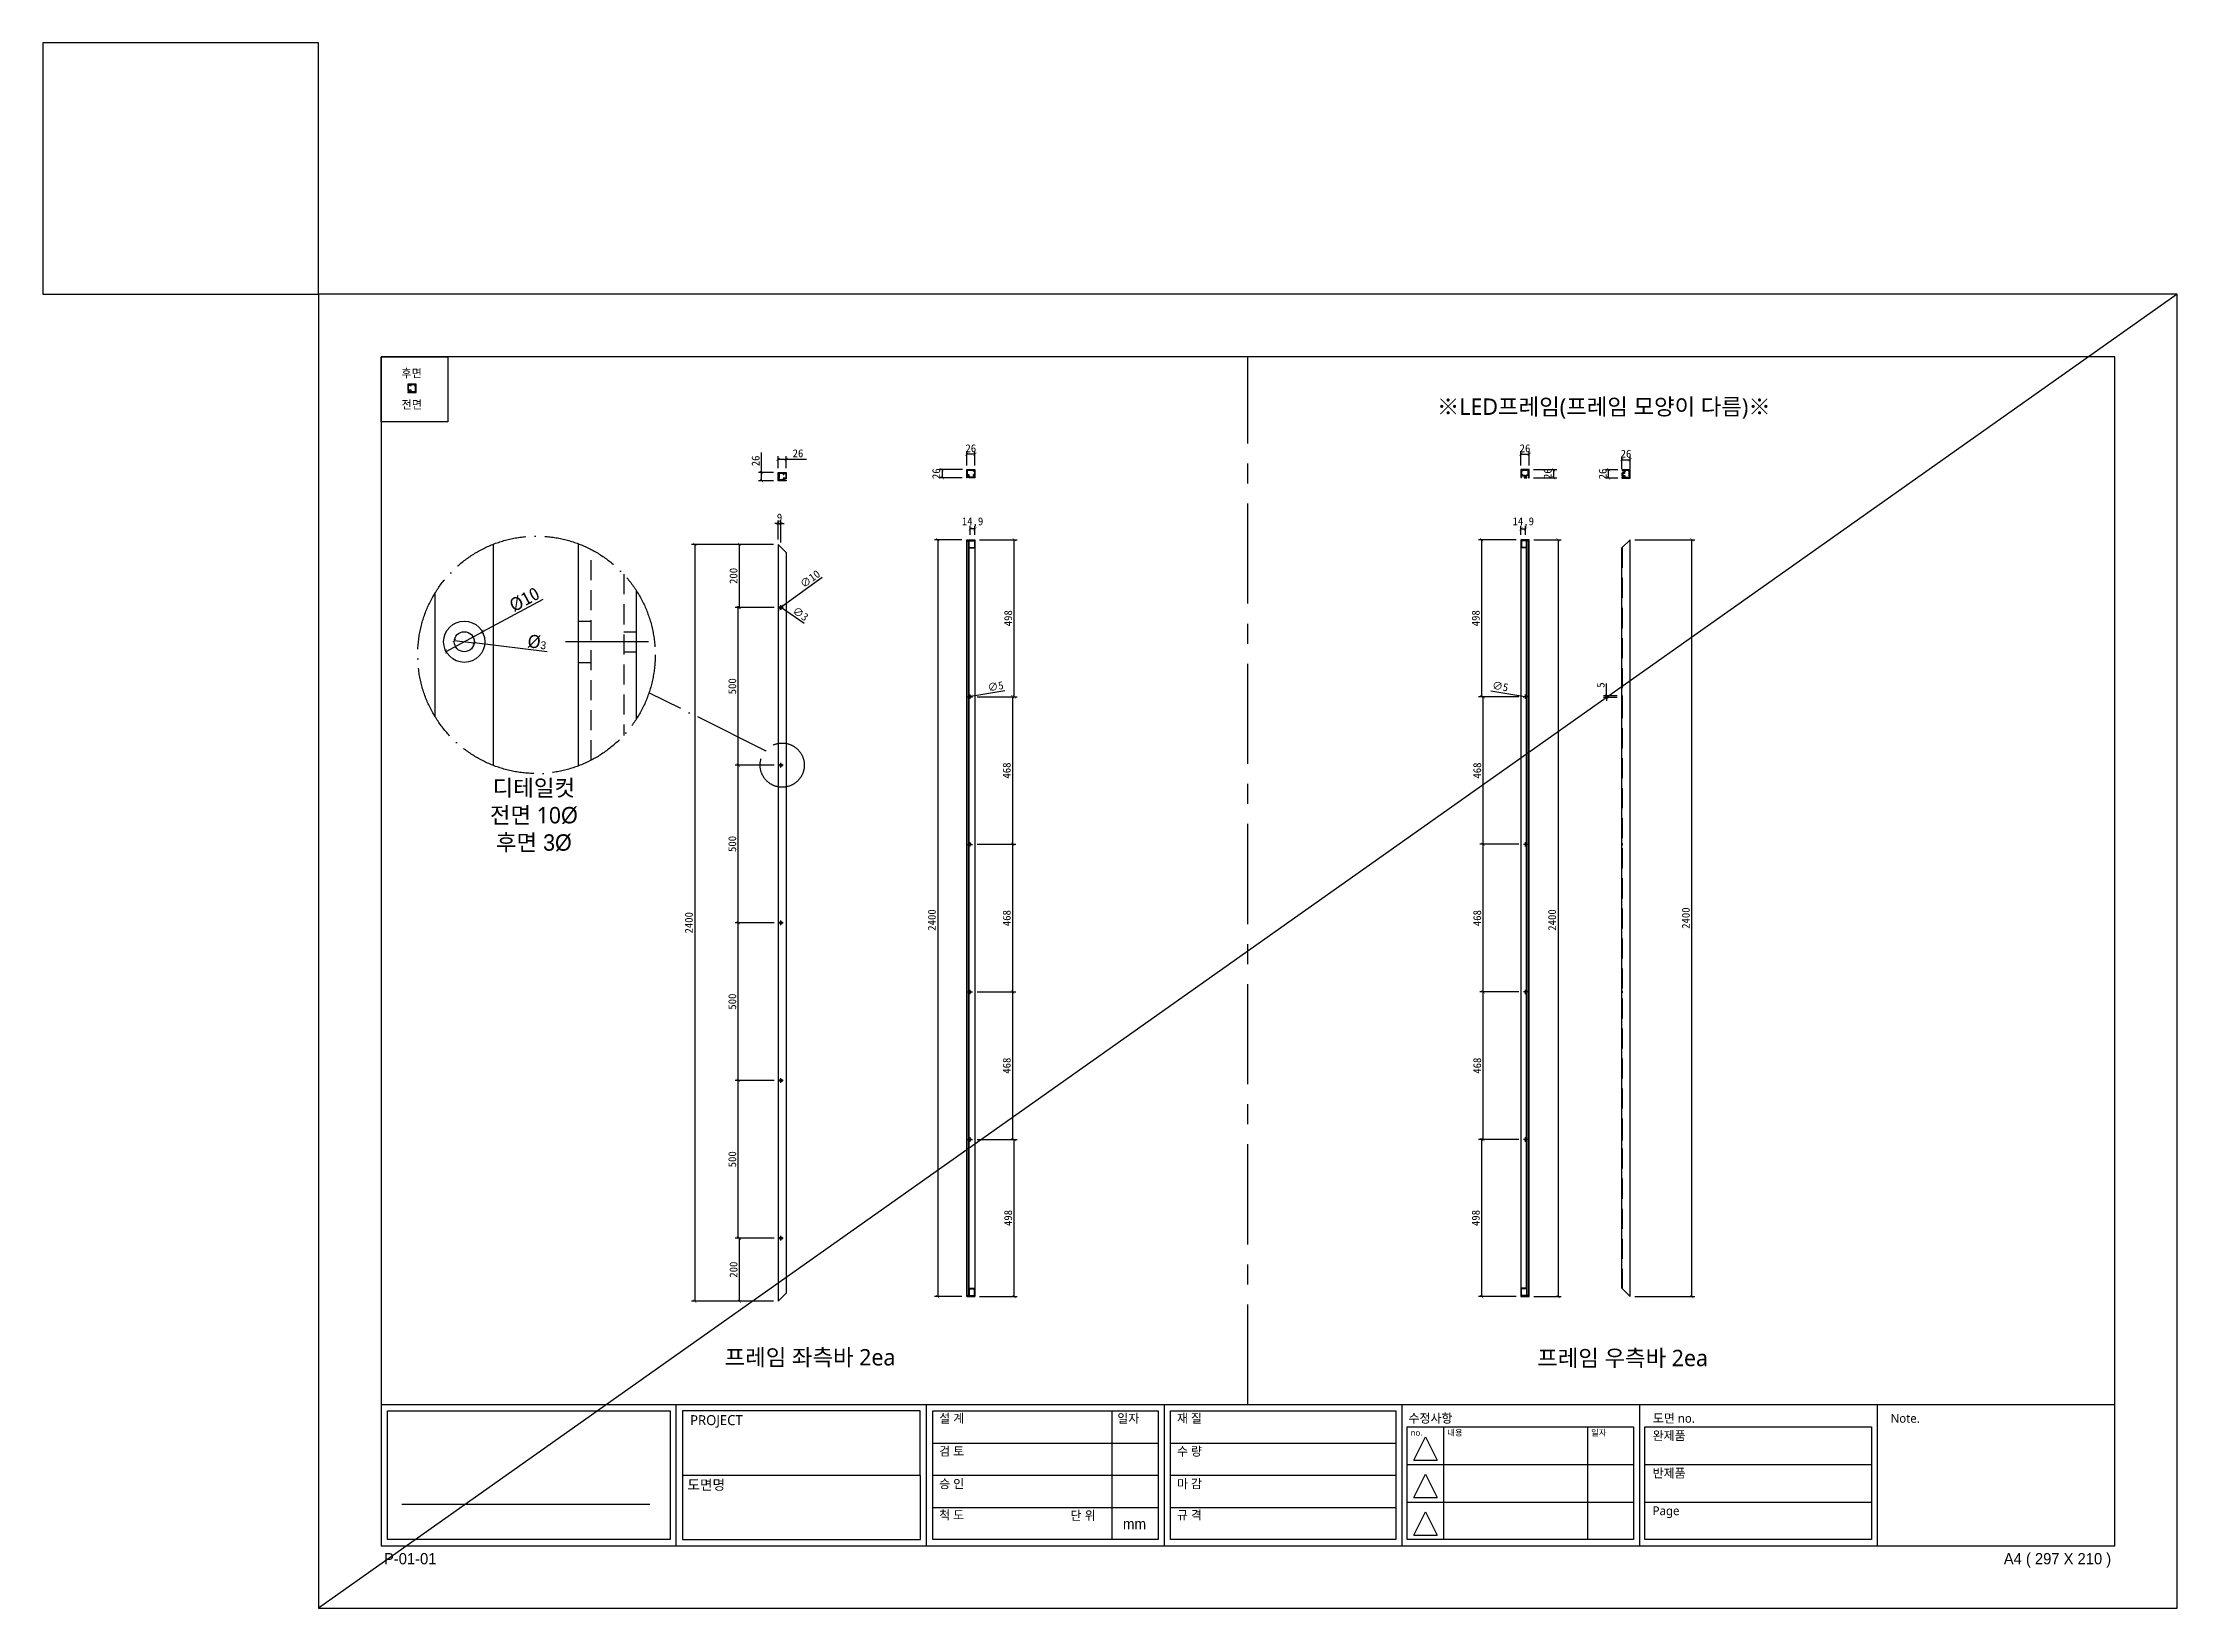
# Model space of a CAD drawing. Header units: millimetres. Extents: x -44117 to 256353, y -2095463 to 65325.
# Drawn here: x 59285 to 66054, y -4777 to 188 of the extents above; entities that cross this region are included whole.
import ezdxf

# ---------------------------------------------------------------- set-up
doc = ezdxf.new("R2010")
doc.units = ezdxf.units.MM
doc.header["$LTSCALE"] = 10
for name, pattern in [('ACAD_ISO04W100', [30, 24, -3, 0, -3]), ('CENTER', [50.8, 31.75, -6.35, 6.35, -6.35]), ('HIDDEN', [9.525, 6.35, -3.175])]:
    doc.linetypes.add(name, pattern=pattern)
for name, color, linetype in [('cen', 1, 'CENTER'), ('도면층1', 7, 'HIDDEN'), ('도면층2', 3, 'CENTER')]:
    doc.layers.add(name, color=color, linetype=linetype)
doc.styles.add('고딕', font='')
doc.styles.get('고딕').set_extended_font_data('HYgtrE')
doc.dimstyles.new('ISO-25', dxfattribs={"dimtxt": 2.5, "dimasz": 2.5, "dimexe": 1, "dimexo": 1, "dimtad": 1, "dimtxsty": 'Standard', "dimblk": 'ARCHTICK', "dimcen": 2.5, "dimadec": 0, "dimazin": 0, "dimtfac": 1, "dimtmove": 0, "dimatfit": 3, "dimfxl": 0, "dimarcsym": 0})

msp = doc.modelspace()

# ---------------------------------------------------------------- texts
at = {"color": 142, "attachment_point": 5, "style": '고딕'}
for s, insert, char_height, width in [('{\\fMalgun Gothic|b0|i0|c129|p50;후면}', (60454.75715, -861.80352), 26.0022875, 753.2689732), ('{\\fMalgun Gothic|b0|i0|c129|p50;전면}', (60455.46084, -960.96527), 26.0022875, 753.2689732), ('{\\fMalgun Gothic|b0|i0|c129|p50;\\C3;※LED프레임(프레임 모양이 다름)※}', (64235.09816, -972.19052), 52.004575, 1506.5379465), ('{\\fMalgun Gothic|b0|i0|c129|p50;디테일컷\\P전면 10\\fGulim|b0|i0|c129|p50;\\C144;\\c10845184;Ø\\P후면 3Ø}', (60842.30206, -2264.66255), 52.004575, 1506.5379465), ('{\\fMalgun Gothic|b0|i0|c129|p50;프레임 좌측바 2ea}', (61718.01962, -3983.69818), 52.004575, 1506.5379465), ('{\\fMalgun Gothic|b0|i0|c129|p50;프레임 우측바 2ea}', (64294.47564, -3985.93833), 52.004575, 1506.5379465)]:
    msp.add_mtext(s, dxfattribs=dict(at, insert=insert, char_height=char_height, width=width))

# ---------------------------------------------------------------- blocks, each defined once
blk = doc.blocks.new('_ArchTick')
at = {"color": 0, "linetype": 'ByBlock', "const_width": 0.15}
blk.add_lwpolyline([(-0.5, -0.5), (0.5, 0.5)], dxfattribs=at)
blk = doc.blocks.new('*D7527')
at = {"color": 0, "lineweight": -2}
for p, q in [((61601.9, -1403.1), (61342.7, -1403.1)), ((61352.7, -1403.1), (61352.7, -3803.1)), ((61601.9, -3803.1), (61342.7, -3803.1))]:
    blk.add_line(p, q, dxfattribs=at)
at = {"layer": 'Defpoints', "color": 0}
for p in [(61616.9, -1403.1), (61352.7, -3803.1), (61616.9, -3803.1)]:
    blk.add_point(p, dxfattribs=at)
at = {"color": 0, "lineweight": -2, "xscale": 10, "yscale": 10, "zscale": 10}
for p, rotation in [((61352.7, -1403.1), 90), ((61352.7, -3803.1), 270)]:
    blk.add_blockref('_ArchTick', p, dxfattribs=dict(at, rotation=rotation))
at = {"color": 0, "insert": (61334, -2603.1), "char_height": 25, "attachment_point": 5, "rotation": 90}
blk.add_mtext('2400', dxfattribs=at)
blk = doc.blocks.new('*D7528')
at = {"color": 0, "lineweight": -2}
for p, q in [((61603.9, -3603.1), (61484.3, -3603.1)), ((61494.3, -3803.1), (61494.3, -3603.1)), ((61601.9, -3803.1), (61484.3, -3803.1))]:
    blk.add_line(p, q, dxfattribs=at)
at = {"layer": 'Defpoints', "color": 0}
for p in [(61494.3, -3603.1), (61618.9, -3603.1), (61616.9, -3803.1)]:
    blk.add_point(p, dxfattribs=at)
at = {"color": 0, "lineweight": -2, "xscale": 10, "yscale": 10, "zscale": 10}
for p, rotation in [((61494.3, -3603.1), 90), ((61494.3, -3803.1), 270)]:
    blk.add_blockref('_ArchTick', p, dxfattribs=dict(at, rotation=rotation))
at = {"color": 0, "insert": (61475.6, -3703.1), "char_height": 25, "attachment_point": 5, "rotation": 90}
blk.add_mtext('200', dxfattribs=at)
blk = doc.blocks.new('*D7529')
at = {"color": 0, "lineweight": -2}
for p, q in [((61603.9, -3103.1), (61480.3, -3103.1)), ((61490.3, -3603.1), (61490.3, -3103.1)), ((61603.9, -3603.1), (61480.3, -3603.1))]:
    blk.add_line(p, q, dxfattribs=at)
at = {"layer": 'Defpoints', "color": 0}
for p in [(61490.3, -3103.1), (61618.9, -3103.1), (61618.9, -3603.1)]:
    blk.add_point(p, dxfattribs=at)
at = {"color": 0, "lineweight": -2, "xscale": 10, "yscale": 10, "zscale": 10}
for p, rotation in [((61490.3, -3103.1), 90), ((61490.3, -3603.1), 270)]:
    blk.add_blockref('_ArchTick', p, dxfattribs=dict(at, rotation=rotation))
at = {"color": 0, "insert": (61471.6, -3353.1), "char_height": 25, "attachment_point": 5, "rotation": 90}
blk.add_mtext('500', dxfattribs=at)
blk = doc.blocks.new('*D7530')
at = {"color": 0, "lineweight": -2}
for p, q in [((61603.9, -2603.1), (61480.3, -2603.1)), ((61490.3, -3103.1), (61490.3, -2603.1)), ((61603.9, -3103.1), (61480.3, -3103.1))]:
    blk.add_line(p, q, dxfattribs=at)
at = {"layer": 'Defpoints', "color": 0}
for p in [(61490.3, -2603.1), (61618.9, -2603.1), (61618.9, -3103.1)]:
    blk.add_point(p, dxfattribs=at)
at = {"color": 0, "lineweight": -2, "xscale": 10, "yscale": 10, "zscale": 10}
for p, rotation in [((61490.3, -2603.1), 90), ((61490.3, -3103.1), 270)]:
    blk.add_blockref('_ArchTick', p, dxfattribs=dict(at, rotation=rotation))
at = {"color": 0, "insert": (61471.6, -2853.1), "char_height": 25, "attachment_point": 5, "rotation": 90}
blk.add_mtext('500', dxfattribs=at)
blk = doc.blocks.new('*D7531')
at = {"color": 0, "lineweight": -2}
for p, q in [((61603.9, -2103.1), (61480.3, -2103.1)), ((61490.3, -2603.1), (61490.3, -2103.1)), ((61603.9, -2603.1), (61480.3, -2603.1))]:
    blk.add_line(p, q, dxfattribs=at)
at = {"layer": 'Defpoints', "color": 0}
for p in [(61490.3, -2103.1), (61618.9, -2103.1), (61618.9, -2603.1)]:
    blk.add_point(p, dxfattribs=at)
at = {"color": 0, "lineweight": -2, "xscale": 10, "yscale": 10, "zscale": 10}
for p, rotation in [((61490.3, -2103.1), 90), ((61490.3, -2603.1), 270)]:
    blk.add_blockref('_ArchTick', p, dxfattribs=dict(at, rotation=rotation))
at = {"color": 0, "insert": (61471.6, -2353.1), "char_height": 25, "attachment_point": 5, "rotation": 90}
blk.add_mtext('500', dxfattribs=at)
blk = doc.blocks.new('*D7532')
at = {"color": 0, "lineweight": -2}
for p, q in [((61603.9, -1603.1), (61480.3, -1603.1)), ((61490.3, -2103.1), (61490.3, -1603.1)), ((61603.9, -2103.1), (61480.3, -2103.1))]:
    blk.add_line(p, q, dxfattribs=at)
at = {"layer": 'Defpoints', "color": 0}
for p in [(61490.3, -1603.1), (61618.9, -1603.1), (61618.9, -2103.1)]:
    blk.add_point(p, dxfattribs=at)
at = {"color": 0, "lineweight": -2, "xscale": 10, "yscale": 10, "zscale": 10}
for p, rotation in [((61490.3, -1603.1), 90), ((61490.3, -2103.1), 270)]:
    blk.add_blockref('_ArchTick', p, dxfattribs=dict(at, rotation=rotation))
at = {"color": 0, "insert": (61471.6, -1853.1), "char_height": 25, "attachment_point": 5, "rotation": 90}
blk.add_mtext('500', dxfattribs=at)
blk = doc.blocks.new('*D7533')
at = {"color": 0, "lineweight": -2}
for p, q in [((61601.9, -1403.1), (61484.3, -1403.1)), ((61494.3, -1603.1), (61494.3, -1403.1)), ((61603.9, -1603.1), (61484.3, -1603.1))]:
    blk.add_line(p, q, dxfattribs=at)
at = {"layer": 'Defpoints', "color": 0}
for p in [(61494.3, -1403.1), (61616.9, -1403.1), (61618.9, -1603.1)]:
    blk.add_point(p, dxfattribs=at)
at = {"color": 0, "lineweight": -2, "xscale": 10, "yscale": 10, "zscale": 10}
for p, rotation in [((61494.3, -1403.1), 90), ((61494.3, -1603.1), 270)]:
    blk.add_blockref('_ArchTick', p, dxfattribs=dict(at, rotation=rotation))
at = {"color": 0, "insert": (61475.6, -1503.1), "char_height": 25, "attachment_point": 5, "rotation": 90}
blk.add_mtext('200', dxfattribs=at)
blk = doc.blocks.new('A$C2EC13F1B')
at = {"color": 7}
for p, q in [((-3.67, -0.83), (-1.17, 4.17)), ((-1.17, 4.17), (1.33, -0.83))]:
    blk.add_line(p, q, dxfattribs=at)
blk.add_lwpolyline([(-3.67, -0.83), (1.33, -0.83)], dxfattribs=at)
blk = doc.blocks.new('a4 1scale')
at = {"color": 8}
for p, q in [((-15144.83, -4477.05), (-14867.83, -4477.05)), ((-15097.66, -4499.61), (-15097.66, -4477.05)), ((-15057.67, -4499.62), (-15057.67, -4477.06)), ((-15028.06, -4478.06), (-15028.06, -4498.62)), ((-15019.68, -4499.62), (-15019.68, -4477.06)), ((-14981.69, -4499.62), (-14981.69, -4477.06)), ((-14943.7, -4499.62), (-14943.7, -4477.06)), ((-14905.71, -4499.62), (-14905.71, -4477.06)), ((-14980.9, -4480.63), (-14944.7, -4480.63)), ((-14975.07, -4480.63), (-14975.07, -4498.62)), ((-14952.08, -4480.63), (-14952.08, -4498.62)), ((-14942.91, -4480.63), (-14906.71, -4480.63)), ((-15056.67, -4483.2), (-15020.68, -4483.2)), ((-15018.68, -4483.2), (-14982.69, -4483.2)), ((-15096.66, -4488.33), (-15058.67, -4488.34)), ((-15056.67, -4488.34), (-15020.68, -4488.34)), ((-15018.68, -4488.34), (-14982.69, -4488.34)), ((-14980.9, -4486.63), (-14944.7, -4486.63)), ((-14942.91, -4486.63), (-14906.71, -4486.63)), ((-15141.53, -4492.95), (-15101.88, -4492.95)), ((-15056.67, -4493.48), (-15020.68, -4493.48)), ((-15018.68, -4493.48), (-14982.69, -4493.48)), ((-14980.9, -4492.63), (-14944.7, -4492.63)), ((-14942.91, -4492.63), (-14906.71, -4492.63))]:
    blk.add_line(p, q, dxfattribs=at)
for points in [[(-15154.83, -4509.61), (-14857.83, -4509.61), (-14857.83, -4299.61), (-15154.83, -4299.61)], [(-15144.83, -4499.61), (-14867.83, -4499.61), (-14867.83, -4309.61), (-15144.83, -4309.61)]]:
    blk.add_lwpolyline(points, close=True)
for points in [[(-15143.82, -4478.05), (-15098.66, -4478.05), (-15098.66, -4498.61), (-15143.83, -4498.61)], [(-15058.67, -4478.06), (-15096.66, -4478.05), (-15096.66, -4498.61), (-15058.66, -4498.62)], [(-15056.67, -4478.06), (-15020.68, -4478.06), (-15020.68, -4498.62), (-15056.67, -4498.62)], [(-15018.68, -4478.06), (-14982.69, -4478.06), (-14982.69, -4498.62), (-15018.68, -4498.62)]]:
    blk.add_lwpolyline(points, close=True, dxfattribs=at)
for points in [[(-14944.7, -4480.63), (-14944.7, -4498.62), (-14980.9, -4498.62), (-14980.9, -4480.63)], [(-14906.71, -4480.63), (-14906.71, -4498.62), (-14942.91, -4498.62), (-14942.91, -4480.63)]]:
    blk.add_lwpolyline(points, dxfattribs=at)
at = {"color": 8, "xscale": 0.7469071166727064, "yscale": 0.7469071166727064, "zscale": 0.7469071166727064}
for p in [(-14977.06, -4485.3), (-14977.06, -4491.3), (-14977.06, -4497.29)]:
    blk.add_blockref('A$C2EC13F1B', p, dxfattribs=at)
at = {"color": 8, "style": '고딕'}
for s, insert, char_height, width, attachment_point in [('{\\fMalgun Gothic|b0|i0|c129|p50;PROJECT}', (-15095.45, -4478.74), 1.6004, 37.4801, 1), ('{\\fMalgun Gothic|b0|i0|c129|p50;설 계}', (-15055.65, -4478.55), 1.4003, 21.6513, 1), ('{\\fGulim|b0|i0|c129|p50;일자}', (-15027.2, -4478.57), 1.4, 24.7824, 1), ('{\\fMalgun Gothic|b0|i0|c129|p50;재 질}', (-15017.66, -4478.55), 1.4003, 21.6513, 1), ('{\\fMalgun Gothic|b0|i0|c129|p50;수정사항}', (-14980.67, -4478.55), 1.4003, 21.6513, 1), ('{\\fMalgun Gothic|b0|i0|c129|p50;no.}', (-14980.32, -4481.07), 0.96, 25.9815, 1), ('{\\fMalgun Gothic|b0|i0|c129|p50;내용}', (-14974.49, -4481.07), 0.96, 25.9815, 1), ('{\\fMalgun Gothic|b0|i0|c129|p50;일자}', (-14951.5, -4481.07), 0.96, 25.9815, 1), ('{\\fGulim|b0|i0|c129|p50;완\\fMalgun Gothic|b0|i0|c129|p50;제품}', (-14941.66, -4481.32), 1.4003, 21.6513, 1), ('{\\fMalgun Gothic|b0|i0|c129|p50;도면 no.}', (-14941.63, -4478.55), 1.4003, 21.6513, 1), ('{\\fMalgun Gothic|b0|i0|c129|p50;Note.}', (-14903.64, -4478.55), 1.4003, 21.6513, 1), ('{\\fMalgun Gothic|b0|i0|c129|p50;검 토}', (-15055.65, -4483.82), 1.4003, 21.6513, 1), ('{\\fMalgun Gothic|b0|i0|c129|p50;수 량}', (-15017.66, -4483.82), 1.4003, 21.6513, 1), ('{\\fMalgun Gothic|b0|i0|c129|p50;반제품}', (-14941.66, -4487.32), 1.4003, 21.6513, 1), ('{\\fMalgun Gothic|b0|i0|c129|p50;도면명}', (-15095.89, -4489.07), 1.6004, 37.4801, 1), ('{\\fMalgun Gothic|b0|i0|c129|p50;승 인}', (-15055.65, -4489.02), 1.4003, 21.6513, 1), ('{\\fMalgun Gothic|b0|i0|c129|p50;마 감}', (-15017.66, -4489.02), 1.4003, 21.6513, 1), ('{\\fMalgun Gothic|b0|i0|c129|p50;척 도 }', (-15055.65, -4494.02), 1.4003, 21.6513, 1), ('{\\fGulim|b0|i0|c129|p50;단 위}', (-15034.68, -4494.09), 1.4003, 21.6513, 1), ('{\\fMalgun Gothic|b0|i0|c129|p50;규 격 }', (-15017.66, -4494.02), 1.4003, 21.6513, 1), ('{\\fMalgun Gothic|b0|i0|c129|p50;Page}', (-14941.66, -4493.32), 1.4003, 21.6513, 1), ('mm', (-15024.45, -4496.13), 1.7, 15.2516, 5), ('{\\C8;P-01-01}', (-15144.37, -4500.78), 1.8004, 27.0059, 1), ('{\\C8;A4 ( 297 X 210 )}', (-14868.4, -4500.78), 1.8004, 27.0059, 3)]:
    blk.add_mtext(s, dxfattribs=dict(at, insert=insert, char_height=char_height, width=width, attachment_point=attachment_point))
blk = doc.blocks.new('*D7534')
at = {"color": 0, "lineweight": -2}
for p, q in [((61756.3, -1508), (61629.9, -1600.2)), ((61621.9, -1606.1), (61629.9, -1600.2)), ((61621.9, -1606.1), (61621.9, -1606.1))]:
    blk.add_line(p, q, dxfattribs=at)
at = {"layer": 'Defpoints', "color": 0}
for p in [(61621.9, -1606.1), (61629.9, -1600.2)]:
    blk.add_point(p, dxfattribs=at)
at = {"color": 0, "lineweight": -2, "xscale": 10, "yscale": 10, "zscale": 10}
for p, rotation in [((61621.9, -1606.1), 36.13556978236402), ((61629.9, -1600.2), 216.135569782364)]:
    blk.add_blockref('_ArchTick', p, dxfattribs=dict(at, rotation=rotation))
at = {"color": 0, "insert": (61718.3, -1512.5), "char_height": 25, "attachment_point": 5, "rotation": 36.13557}
blk.add_mtext('∅10', dxfattribs=at)
blk = doc.blocks.new('*D7535')
at = {"color": 0, "lineweight": -2}
for p, q in [((61624.7, -1602.3), (61624.7, -1602.3)), ((61624.7, -1602.3), (61627.1, -1604)), ((61699.4, -1654.1), (61627.1, -1604))]:
    blk.add_line(p, q, dxfattribs=at)
at = {"layer": 'Defpoints', "color": 0}
for p in [(61624.7, -1602.3), (61627.1, -1604)]:
    blk.add_point(p, dxfattribs=at)
at = {"color": 0, "lineweight": -2, "xscale": 10, "yscale": 10, "zscale": 10}
for p, rotation in [((61624.7, -1602.3), 325.2612745735345), ((61627.1, -1604), 145.2612745735345)]:
    blk.add_blockref('_ArchTick', p, dxfattribs=dict(at, rotation=rotation))
at = {"color": 0, "insert": (61687.8, -1623.3), "char_height": 25, "attachment_point": 5, "rotation": 325.26127}
blk.add_mtext('∅3', dxfattribs=at)
blk = doc.blocks.new('*D7536')
at = {"color": 0, "lineweight": -2}
for p, q in [((64277.3, -1883.8), (64233.9, -1883.8)), ((64277.3, -1888.8), (64233.9, -1888.8)), ((64243.9, -1883.8), (64243.9, -1844.6)), ((64243.9, -1888.8), (64243.9, -1883.8)), ((64243.9, -1888.8), (64243.9, -1898.8))]:
    blk.add_line(p, q, dxfattribs=at)
at = {"layer": 'Defpoints', "color": 0}
for p in [(64243.9, -1883.8), (64292.3, -1883.8), (64292.3, -1888.8)]:
    blk.add_point(p, dxfattribs=at)
at = {"color": 0, "lineweight": -2, "xscale": 10, "yscale": 10, "zscale": 10}
for p, rotation in [((64243.9, -1883.8), 270), ((64243.9, -1888.8), 90)]:
    blk.add_blockref('_ArchTick', p, dxfattribs=dict(at, rotation=rotation))
at = {"color": 0, "insert": (64225.2, -1849.2), "char_height": 25, "attachment_point": 5, "rotation": 90}
blk.add_mtext('5', dxfattribs=at)
blk = doc.blocks.new('*D7537')
at = {"color": 0, "lineweight": -2}
for p, q in [((64333.3, -1388.3), (64524.1, -1388.3)), ((64514.1, -3788.3), (64514.1, -1388.3)), ((64333.3, -3788.3), (64524.1, -3788.3))]:
    blk.add_line(p, q, dxfattribs=at)
at = {"layer": 'Defpoints', "color": 0}
for p in [(64318.3, -1388.3), (64514.1, -1388.3), (64318.3, -3788.3)]:
    blk.add_point(p, dxfattribs=at)
at = {"color": 0, "lineweight": -2, "xscale": 10, "yscale": 10, "zscale": 10}
for p, rotation in [((64514.1, -1388.3), 90), ((64514.1, -3788.3), 270)]:
    blk.add_blockref('_ArchTick', p, dxfattribs=dict(at, rotation=rotation))
at = {"color": 0, "insert": (64495.3, -2588.3), "char_height": 25, "attachment_point": 5, "rotation": 90}
blk.add_mtext('2400', dxfattribs=at)
blk = doc.blocks.new('*D7538')
at = {"color": 0, "lineweight": -2}
for p, q in [((60870.6, -1577.4), (60679.3, -1680.7)), ((60564.2, -1742.8), (60679.3, -1680.7)), ((60564.2, -1742.8), (60564.2, -1742.8))]:
    blk.add_line(p, q, dxfattribs=at)
at = {"layer": 'Defpoints', "color": 0}
for p in [(60679.3, -1680.7), (60564.2, -1742.8)]:
    blk.add_point(p, dxfattribs=at)
at = {"color": 0, "lineweight": -2, "xscale": 10, "yscale": 10, "zscale": 10}
for p, rotation in [((60679.3, -1680.7), 208.3664107921281), ((60564.2, -1742.8), 28.36641079212811)]:
    blk.add_blockref('_ArchTick', p, dxfattribs=dict(at, rotation=rotation))
at = {"color": 0, "insert": (60812.5, -1578), "char_height": 25, "attachment_point": 5, "rotation": 28.36641}
blk.add_mtext('{\\H1.6667x;Ø10}', dxfattribs=at)
blk = doc.blocks.new('*D7539')
at = {"color": 0, "lineweight": -2}
for p, q in [((60590.2, -1707.9), (60590.2, -1707.9)), ((60590.2, -1707.9), (60653.3, -1715.7)), ((60884.1, -1744.2), (60653.3, -1715.7))]:
    blk.add_line(p, q, dxfattribs=at)
at = {"layer": 'Defpoints', "color": 0}
for p in [(60590.2, -1707.9), (60653.3, -1715.7)]:
    blk.add_point(p, dxfattribs=at)
at = {"color": 0, "lineweight": -2, "xscale": 10, "yscale": 10, "zscale": 10}
for p, rotation in [((60590.2, -1707.9), 352.9456362608815), ((60653.3, -1715.7), 172.9456362608816)]:
    blk.add_blockref('_ArchTick', p, dxfattribs=dict(at, rotation=rotation))
at = {"color": 0, "insert": (60852.3, -1713), "char_height": 25, "attachment_point": 5, "rotation": 352.94564}
blk.add_mtext('{\\H1.6667x;Ø\\fPMingLiU|b0|i0|c129|p0;\\H0.59999x;3}', dxfattribs=at)
blk = doc.blocks.new('*D7540')
at = {"color": 0, "lineweight": -2}
for p, q in [((61616.9, -1336.9), (61606.9, -1336.9)), ((61616.9, -1388.1), (61616.9, -1326.9)), ((61616.9, -1336.9), (61625.9, -1336.9)), ((61625.9, -1397.1), (61625.9, -1326.9)), ((61625.9, -1336.9), (61635.9, -1336.9))]:
    blk.add_line(p, q, dxfattribs=at)
at = {"layer": 'Defpoints', "color": 0}
for p in [(61625.9, -1336.9), (61616.9, -1403.1), (61625.9, -1412.1)]:
    blk.add_point(p, dxfattribs=at)
at = {"color": 0, "lineweight": -2, "xscale": 10, "yscale": 10, "zscale": 10}
blk.add_blockref('_ArchTick', (61616.9, -1336.9), dxfattribs=at)
at = {"color": 0, "lineweight": -2, "xscale": 10, "yscale": 10, "zscale": 10, "rotation": 180}
blk.add_blockref('_ArchTick', (61625.9, -1336.9), dxfattribs=at)
at = {"color": 0, "insert": (61621.4, -1318.1), "char_height": 25, "attachment_point": 5}
blk.add_mtext('9', dxfattribs=at)
blk = doc.blocks.new('*D7555')
at = {"color": 0, "lineweight": -2}
for p, q in [((62223.5, -1886.7), (62228.5, -1885.9)), ((62223.5, -1886.7), (62223.5, -1886.7)), ((62336.3, -1867.3), (62228.5, -1885.9))]:
    blk.add_line(p, q, dxfattribs=at)
at = {"layer": 'Defpoints', "color": 0}
for p in [(62223.5, -1886.7), (62228.5, -1885.9)]:
    blk.add_point(p, dxfattribs=at)
at = {"color": 0, "lineweight": -2, "xscale": 10, "yscale": 10, "zscale": 10}
for p, rotation in [((62223.5, -1886.7), 9.769614519316189), ((62228.5, -1885.9), 189.7696145193162)]:
    blk.add_blockref('_ArchTick', p, dxfattribs=dict(at, rotation=rotation))
at = {"color": 0, "insert": (62306.4, -1853.4), "char_height": 25, "attachment_point": 5, "rotation": 9.76961}
blk.add_mtext('∅5', dxfattribs=at)
blk = doc.blocks.new('*D7556')
at = {"color": 0, "lineweight": -2}
for p, q in [((62199.9, -1388.3), (62113.1, -1388.3)), ((62123.1, -1388.3), (62123.1, -3788.3)), ((62199.9, -3788.3), (62113.1, -3788.3))]:
    blk.add_line(p, q, dxfattribs=at)
at = {"layer": 'Defpoints', "color": 0}
for p in [(62214.9, -1388.3), (62123.1, -3788.3), (62214.9, -3788.3)]:
    blk.add_point(p, dxfattribs=at)
at = {"color": 0, "lineweight": -2, "xscale": 10, "yscale": 10, "zscale": 10}
for p, rotation in [((62123.1, -1388.3), 90), ((62123.1, -3788.3), 270)]:
    blk.add_blockref('_ArchTick', p, dxfattribs=dict(at, rotation=rotation))
at = {"color": 0, "insert": (62104.4, -2594.3), "char_height": 25, "attachment_point": 5, "rotation": 90}
blk.add_mtext('2400', dxfattribs=at)
blk = doc.blocks.new('*D7557')
at = {"color": 0, "lineweight": -2}
for p, q in [((62226, -1373.3), (62226, -1343.9)), ((62240.9, -1373.3), (62240.9, -1343.9)), ((62240.9, -1353.9), (62226, -1353.9))]:
    blk.add_line(p, q, dxfattribs=at)
at = {"layer": 'Defpoints', "color": 0}
for p in [(62226, -1353.9), (62226, -1388.3), (62240.9, -1388.3)]:
    blk.add_point(p, dxfattribs=at)
at = {"color": 0, "lineweight": -2, "xscale": 10, "yscale": 10, "zscale": 10, "rotation": 180}
blk.add_blockref('_ArchTick', (62226, -1353.9), dxfattribs=at)
at = {"color": 0, "lineweight": -2, "xscale": 10, "yscale": 10, "zscale": 10}
blk.add_blockref('_ArchTick', (62240.9, -1353.9), dxfattribs=at)
at = {"color": 0, "insert": (62233.4, -1333.1), "char_height": 25, "attachment_point": 5}
blk.add_mtext('14,9', dxfattribs=at)
blk = doc.blocks.new('*D7558')
at = {"color": 0, "lineweight": -2}
for p, q in [((62248, -3290.3), (62375.2, -3290.3)), ((62365.2, -3788.3), (62365.2, -3290.3)), ((62255.9, -3788.3), (62375.2, -3788.3))]:
    blk.add_line(p, q, dxfattribs=at)
at = {"layer": 'Defpoints', "color": 0}
for p in [(62233, -3290.3), (62365.2, -3290.3), (62240.9, -3788.3)]:
    blk.add_point(p, dxfattribs=at)
at = {"color": 0, "lineweight": -2, "xscale": 10, "yscale": 10, "zscale": 10}
for p, rotation in [((62365.2, -3290.3), 90), ((62365.2, -3788.3), 270)]:
    blk.add_blockref('_ArchTick', p, dxfattribs=dict(at, rotation=rotation))
at = {"color": 0, "insert": (62346.4, -3539.3), "char_height": 25, "attachment_point": 5, "rotation": 90}
blk.add_mtext('498', dxfattribs=at)
blk = doc.blocks.new('*D7559')
at = {"color": 0, "lineweight": -2}
for p, q in [((62248, -2822.3), (62370.7, -2822.3)), ((62360.7, -3290.3), (62360.7, -2822.3)), ((62248, -3290.3), (62370.7, -3290.3))]:
    blk.add_line(p, q, dxfattribs=at)
at = {"layer": 'Defpoints', "color": 0}
for p in [(62233, -2822.3), (62360.7, -2822.3), (62233, -3290.3)]:
    blk.add_point(p, dxfattribs=at)
at = {"color": 0, "lineweight": -2, "xscale": 10, "yscale": 10, "zscale": 10}
for p, rotation in [((62360.7, -2822.3), 90), ((62360.7, -3290.3), 270)]:
    blk.add_blockref('_ArchTick', p, dxfattribs=dict(at, rotation=rotation))
at = {"color": 0, "insert": (62341.9, -3056.3), "char_height": 25, "attachment_point": 5, "rotation": 90}
blk.add_mtext('468', dxfattribs=at)
blk = doc.blocks.new('*D7560')
at = {"color": 0, "lineweight": -2}
for p, q in [((62248, -2354.3), (62370.7, -2354.3)), ((62360.7, -2822.3), (62360.7, -2354.3)), ((62248, -2822.3), (62370.7, -2822.3))]:
    blk.add_line(p, q, dxfattribs=at)
at = {"layer": 'Defpoints', "color": 0}
for p in [(62233, -2354.3), (62360.7, -2354.3), (62233, -2822.3)]:
    blk.add_point(p, dxfattribs=at)
at = {"color": 0, "lineweight": -2, "xscale": 10, "yscale": 10, "zscale": 10}
for p, rotation in [((62360.7, -2354.3), 90), ((62360.7, -2822.3), 270)]:
    blk.add_blockref('_ArchTick', p, dxfattribs=dict(at, rotation=rotation))
at = {"color": 0, "insert": (62341.9, -2588.3), "char_height": 25, "attachment_point": 5, "rotation": 90}
blk.add_mtext('468', dxfattribs=at)
blk = doc.blocks.new('*D7561')
at = {"color": 0, "lineweight": -2}
for p, q in [((62248, -1886.3), (62370.7, -1886.3)), ((62360.7, -2354.3), (62360.7, -1886.3)), ((62248, -2354.3), (62370.7, -2354.3))]:
    blk.add_line(p, q, dxfattribs=at)
at = {"layer": 'Defpoints', "color": 0}
for p in [(62233, -1886.3), (62360.7, -1886.3), (62233, -2354.3)]:
    blk.add_point(p, dxfattribs=at)
at = {"color": 0, "lineweight": -2, "xscale": 10, "yscale": 10, "zscale": 10}
for p, rotation in [((62360.7, -1886.3), 90), ((62360.7, -2354.3), 270)]:
    blk.add_blockref('_ArchTick', p, dxfattribs=dict(at, rotation=rotation))
at = {"color": 0, "insert": (62341.9, -2120.3), "char_height": 25, "attachment_point": 5, "rotation": 90}
blk.add_mtext('468', dxfattribs=at)
blk = doc.blocks.new('*D7562')
at = {"color": 0, "lineweight": -2}
for p, q in [((62255.9, -1388.3), (62375.2, -1388.3)), ((62365.2, -1886.3), (62365.2, -1388.3)), ((62248, -1886.3), (62375.2, -1886.3))]:
    blk.add_line(p, q, dxfattribs=at)
at = {"layer": 'Defpoints', "color": 0}
for p in [(62240.9, -1388.3), (62365.2, -1388.3), (62233, -1886.3)]:
    blk.add_point(p, dxfattribs=at)
at = {"color": 0, "lineweight": -2, "xscale": 10, "yscale": 10, "zscale": 10}
for p, rotation in [((62365.2, -1388.3), 90), ((62365.2, -1886.3), 270)]:
    blk.add_blockref('_ArchTick', p, dxfattribs=dict(at, rotation=rotation))
at = {"color": 0, "insert": (62346.4, -1637.3), "char_height": 25, "attachment_point": 5, "rotation": 90}
blk.add_mtext('498', dxfattribs=at)
blk = doc.blocks.new('*D7589')
at = {"color": 0, "lineweight": -2}
for p, q in [((64279.3, -1166.8), (64240.2, -1166.8)), ((64279.3, -1192.8), (64240.2, -1192.8)), ((64250.2, -1192.8), (64250.2, -1166.8))]:
    blk.add_line(p, q, dxfattribs=at)
at = {"layer": 'Defpoints', "color": 0}
for p in [(64250.2, -1166.8), (64294.3, -1166.8), (64294.3, -1192.8)]:
    blk.add_point(p, dxfattribs=at)
at = {"color": 0, "lineweight": -2, "xscale": 10, "yscale": 10, "zscale": 10}
for p, rotation in [((64250.2, -1166.8), 90), ((64250.2, -1192.8), 270)]:
    blk.add_blockref('_ArchTick', p, dxfattribs=dict(at, rotation=rotation))
at = {"color": 0, "insert": (64231.5, -1179.8), "char_height": 25, "attachment_point": 5, "rotation": 90}
blk.add_mtext('26', dxfattribs=at)
blk = doc.blocks.new('*D7590')
at = {"color": 0, "lineweight": -2}
for p, q in [((64292.3, -1164.8), (64292.3, -1124.5)), ((64292.3, -1134.5), (64318.3, -1134.5)), ((64318.3, -1164.8), (64318.3, -1124.5))]:
    blk.add_line(p, q, dxfattribs=at)
at = {"layer": 'Defpoints', "color": 0}
for p in [(64318.3, -1134.5), (64292.3, -1179.8), (64318.3, -1179.8)]:
    blk.add_point(p, dxfattribs=at)
at = {"color": 0, "lineweight": -2, "xscale": 10, "yscale": 10, "zscale": 10, "rotation": 180}
blk.add_blockref('_ArchTick', (64292.3, -1134.5), dxfattribs=at)
at = {"color": 0, "lineweight": -2, "xscale": 10, "yscale": 10, "zscale": 10}
blk.add_blockref('_ArchTick', (64318.3, -1134.5), dxfattribs=at)
at = {"color": 0, "insert": (64305.3, -1115.7), "char_height": 25, "attachment_point": 5}
blk.add_mtext('26', dxfattribs=at)
blk = doc.blocks.new('*D7591')
at = {"color": 0, "lineweight": -2}
for p, q in [((63876.8, -1867.3), (63984.6, -1885.9)), ((63989.5, -1886.7), (63984.6, -1885.9)), ((63989.5, -1886.7), (63989.5, -1886.7))]:
    blk.add_line(p, q, dxfattribs=at)
at = {"layer": 'Defpoints', "color": 0}
for p in [(63984.6, -1885.9), (63989.5, -1886.7)]:
    blk.add_point(p, dxfattribs=at)
at = {"color": 0, "lineweight": -2, "xscale": 10, "yscale": 10, "zscale": 10}
for p, rotation in [((63984.6, -1885.9), 350.2303854805195), ((63989.5, -1886.7), 170.2303854805195)]:
    blk.add_blockref('_ArchTick', p, dxfattribs=dict(at, rotation=rotation))
at = {"color": 0, "insert": (63906.6, -1853.4), "char_height": 25, "attachment_point": 5, "rotation": 350.23039}
blk.add_mtext('∅5', dxfattribs=at)
blk = doc.blocks.new('*D7592')
at = {"color": 0, "lineweight": -2}
for p, q in [((64013.2, -1388.3), (64099.9, -1388.3)), ((64089.9, -1388.3), (64089.9, -3788.3)), ((64013.2, -3788.3), (64099.9, -3788.3))]:
    blk.add_line(p, q, dxfattribs=at)
at = {"layer": 'Defpoints', "color": 0}
for p in [(63998.2, -1388.3), (63998.2, -3788.3), (64089.9, -3788.3)]:
    blk.add_point(p, dxfattribs=at)
at = {"color": 0, "lineweight": -2, "xscale": 10, "yscale": 10, "zscale": 10}
for p, rotation in [((64089.9, -1388.3), 90), ((64089.9, -3788.3), 270)]:
    blk.add_blockref('_ArchTick', p, dxfattribs=dict(at, rotation=rotation))
at = {"color": 0, "insert": (64071.2, -2594.3), "char_height": 25, "attachment_point": 5, "rotation": 90}
blk.add_mtext('2400', dxfattribs=at)
blk = doc.blocks.new('*D7593')
at = {"color": 0, "lineweight": -2}
for p, q in [((63972.2, -1373.3), (63972.2, -1343.9)), ((63987.1, -1373.3), (63987.1, -1343.9)), ((63972.2, -1353.9), (63987.1, -1353.9))]:
    blk.add_line(p, q, dxfattribs=at)
at = {"layer": 'Defpoints', "color": 0}
for p in [(63972.2, -1388.3), (63987.1, -1353.9), (63987.1, -1388.3)]:
    blk.add_point(p, dxfattribs=at)
at = {"color": 0, "lineweight": -2, "xscale": 10, "yscale": 10, "zscale": 10, "rotation": 180}
blk.add_blockref('_ArchTick', (63972.2, -1353.9), dxfattribs=at)
at = {"color": 0, "lineweight": -2, "xscale": 10, "yscale": 10, "zscale": 10}
blk.add_blockref('_ArchTick', (63987.1, -1353.9), dxfattribs=at)
at = {"color": 0, "insert": (63979.6, -1333.1), "char_height": 25, "attachment_point": 5}
blk.add_mtext('14,9', dxfattribs=at)
blk = doc.blocks.new('*D7594')
at = {"color": 0, "lineweight": -2}
for p, q in [((63965.1, -3290.3), (63837.9, -3290.3)), ((63847.9, -3788.3), (63847.9, -3290.3)), ((63957.2, -3788.3), (63837.9, -3788.3))]:
    blk.add_line(p, q, dxfattribs=at)
at = {"layer": 'Defpoints', "color": 0}
for p in [(63847.9, -3290.3), (63980.1, -3290.3), (63972.2, -3788.3)]:
    blk.add_point(p, dxfattribs=at)
at = {"color": 0, "lineweight": -2, "xscale": 10, "yscale": 10, "zscale": 10}
for p, rotation in [((63847.9, -3290.3), 90), ((63847.9, -3788.3), 270)]:
    blk.add_blockref('_ArchTick', p, dxfattribs=dict(at, rotation=rotation))
at = {"color": 0, "insert": (63829.2, -3539.3), "char_height": 25, "attachment_point": 5, "rotation": 90}
blk.add_mtext('498', dxfattribs=at)
blk = doc.blocks.new('*D7595')
at = {"color": 0, "lineweight": -2}
for p, q in [((63965.1, -2822.3), (63842.4, -2822.3)), ((63852.4, -3290.3), (63852.4, -2822.3)), ((63965.1, -3290.3), (63842.4, -3290.3))]:
    blk.add_line(p, q, dxfattribs=at)
at = {"layer": 'Defpoints', "color": 0}
for p in [(63852.4, -2822.3), (63980.1, -2822.3), (63980.1, -3290.3)]:
    blk.add_point(p, dxfattribs=at)
at = {"color": 0, "lineweight": -2, "xscale": 10, "yscale": 10, "zscale": 10}
for p, rotation in [((63852.4, -2822.3), 90), ((63852.4, -3290.3), 270)]:
    blk.add_blockref('_ArchTick', p, dxfattribs=dict(at, rotation=rotation))
at = {"color": 0, "insert": (63833.7, -3056.3), "char_height": 25, "attachment_point": 5, "rotation": 90}
blk.add_mtext('468', dxfattribs=at)
blk = doc.blocks.new('*D7596')
at = {"color": 0, "lineweight": -2}
for p, q in [((63965.1, -2354.3), (63842.4, -2354.3)), ((63852.4, -2822.3), (63852.4, -2354.3)), ((63965.1, -2822.3), (63842.4, -2822.3))]:
    blk.add_line(p, q, dxfattribs=at)
at = {"layer": 'Defpoints', "color": 0}
for p in [(63852.4, -2354.3), (63980.1, -2354.3), (63980.1, -2822.3)]:
    blk.add_point(p, dxfattribs=at)
at = {"color": 0, "lineweight": -2, "xscale": 10, "yscale": 10, "zscale": 10}
for p, rotation in [((63852.4, -2354.3), 90), ((63852.4, -2822.3), 270)]:
    blk.add_blockref('_ArchTick', p, dxfattribs=dict(at, rotation=rotation))
at = {"color": 0, "insert": (63833.7, -2588.3), "char_height": 25, "attachment_point": 5, "rotation": 90}
blk.add_mtext('468', dxfattribs=at)
blk = doc.blocks.new('*D7597')
at = {"color": 0, "lineweight": -2}
for p, q in [((63965.1, -1886.3), (63842.4, -1886.3)), ((63852.4, -2354.3), (63852.4, -1886.3)), ((63965.1, -2354.3), (63842.4, -2354.3))]:
    blk.add_line(p, q, dxfattribs=at)
at = {"layer": 'Defpoints', "color": 0}
for p in [(63852.4, -1886.3), (63980.1, -1886.3), (63980.1, -2354.3)]:
    blk.add_point(p, dxfattribs=at)
at = {"color": 0, "lineweight": -2, "xscale": 10, "yscale": 10, "zscale": 10}
for p, rotation in [((63852.4, -1886.3), 90), ((63852.4, -2354.3), 270)]:
    blk.add_blockref('_ArchTick', p, dxfattribs=dict(at, rotation=rotation))
at = {"color": 0, "insert": (63833.7, -2120.3), "char_height": 25, "attachment_point": 5, "rotation": 90}
blk.add_mtext('468', dxfattribs=at)
blk = doc.blocks.new('*D7598')
at = {"color": 0, "lineweight": -2}
for p, q in [((63957.2, -1388.3), (63837.9, -1388.3)), ((63847.9, -1886.3), (63847.9, -1388.3)), ((63965.1, -1886.3), (63837.9, -1886.3))]:
    blk.add_line(p, q, dxfattribs=at)
at = {"layer": 'Defpoints', "color": 0}
for p in [(63847.9, -1388.3), (63972.2, -1388.3), (63980.1, -1886.3)]:
    blk.add_point(p, dxfattribs=at)
at = {"color": 0, "lineweight": -2, "xscale": 10, "yscale": 10, "zscale": 10}
for p, rotation in [((63847.9, -1388.3), 90), ((63847.9, -1886.3), 270)]:
    blk.add_blockref('_ArchTick', p, dxfattribs=dict(at, rotation=rotation))
at = {"color": 0, "insert": (63829.2, -1637.3), "char_height": 25, "attachment_point": 5, "rotation": 90}
blk.add_mtext('498', dxfattribs=at)
blk = doc.blocks.new('*D7599')
at = {"color": 0, "lineweight": -2}
for p, q in [((63972.2, -1152.7), (63972.2, -1107.3)), ((63972.2, -1117.3), (63998.2, -1117.3)), ((63998.2, -1152.5), (63998.2, -1107.3))]:
    blk.add_line(p, q, dxfattribs=at)
at = {"layer": 'Defpoints', "color": 0}
for p in [(63998.2, -1117.3), (63972.2, -1167.7), (63998.2, -1167.5)]:
    blk.add_point(p, dxfattribs=at)
at = {"color": 0, "lineweight": -2, "xscale": 10, "yscale": 10, "zscale": 10, "rotation": 180}
blk.add_blockref('_ArchTick', (63972.2, -1117.3), dxfattribs=at)
at = {"color": 0, "lineweight": -2, "xscale": 10, "yscale": 10, "zscale": 10}
blk.add_blockref('_ArchTick', (63998.2, -1117.3), dxfattribs=at)
at = {"color": 0, "insert": (63985.2, -1098.5), "char_height": 25, "attachment_point": 5}
blk.add_mtext('26', dxfattribs=at)
blk = doc.blocks.new('*D7600')
at = {"color": 0, "lineweight": -2}
for p, q in [((64011.6, -1166), (64085.9, -1166)), ((64012.4, -1192), (64085.9, -1192)), ((64075.9, -1166), (64075.9, -1192))]:
    blk.add_line(p, q, dxfattribs=at)
at = {"layer": 'Defpoints', "color": 0}
for p in [(63996.6, -1166), (63997.4, -1192), (64075.9, -1192)]:
    blk.add_point(p, dxfattribs=at)
at = {"color": 0, "lineweight": -2, "xscale": 10, "yscale": 10, "zscale": 10}
for p, rotation in [((64075.9, -1166), 90), ((64075.9, -1192), 270)]:
    blk.add_blockref('_ArchTick', p, dxfattribs=dict(at, rotation=rotation))
at = {"color": 0, "insert": (64057.1, -1179), "char_height": 25, "attachment_point": 5, "rotation": 90}
blk.add_mtext('26', dxfattribs=at)
blk = doc.blocks.new('*D7620')
at = {"color": 0, "lineweight": -2}
for p, q in [((62214.9, -1152.5), (62214.9, -1107.3)), ((62240.9, -1117.3), (62214.9, -1117.3)), ((62240.9, -1152.7), (62240.9, -1107.3))]:
    blk.add_line(p, q, dxfattribs=at)
at = {"layer": 'Defpoints', "color": 0}
for p in [(62214.9, -1117.3), (62214.9, -1167.5), (62240.9, -1167.7)]:
    blk.add_point(p, dxfattribs=at)
at = {"color": 0, "lineweight": -2, "xscale": 10, "yscale": 10, "zscale": 10, "rotation": 180}
blk.add_blockref('_ArchTick', (62214.9, -1117.3), dxfattribs=at)
at = {"color": 0, "lineweight": -2, "xscale": 10, "yscale": 10, "zscale": 10}
blk.add_blockref('_ArchTick', (62240.9, -1117.3), dxfattribs=at)
at = {"color": 0, "insert": (62227.9, -1098.5), "char_height": 25, "attachment_point": 5}
blk.add_mtext('26', dxfattribs=at)
blk = doc.blocks.new('*D7621')
at = {"color": 0, "lineweight": -2}
for p, q in [((62201.5, -1166), (62127.2, -1166)), ((62200.6, -1192), (62127.2, -1192)), ((62137.2, -1166), (62137.2, -1192))]:
    blk.add_line(p, q, dxfattribs=at)
at = {"layer": 'Defpoints', "color": 0}
for p in [(62137.2, -1192), (62215.6, -1192), (62216.5, -1166)]:
    blk.add_point(p, dxfattribs=at)
at = {"color": 0, "lineweight": -2, "xscale": 10, "yscale": 10, "zscale": 10}
for p, rotation in [((62137.2, -1166), 90), ((62137.2, -1192), 270)]:
    blk.add_blockref('_ArchTick', p, dxfattribs=dict(at, rotation=rotation))
at = {"color": 0, "insert": (62118.4, -1179), "char_height": 25, "attachment_point": 5, "rotation": 90}
blk.add_mtext('26', dxfattribs=at)
blk = doc.blocks.new('*D7622')
at = {"color": 0, "lineweight": -2}
for p, q in [((61616.8, -1161), (61616.8, -1123.1)), ((61616.8, -1133.1), (61642.8, -1133.1)), ((61642.8, -1161), (61642.8, -1123.1)), ((61642.8, -1133.1), (61707, -1133.1))]:
    blk.add_line(p, q, dxfattribs=at)
at = {"layer": 'Defpoints', "color": 0}
for p in [(61642.8, -1133.1), (61616.8, -1176), (61642.8, -1176)]:
    blk.add_point(p, dxfattribs=at)
at = {"color": 0, "lineweight": -2, "xscale": 10, "yscale": 10, "zscale": 10, "rotation": 180}
blk.add_blockref('_ArchTick', (61616.8, -1133.1), dxfattribs=at)
at = {"color": 0, "lineweight": -2, "xscale": 10, "yscale": 10, "zscale": 10}
blk.add_blockref('_ArchTick', (61642.8, -1133.1), dxfattribs=at)
at = {"color": 0, "insert": (61679.9, -1114.4), "char_height": 25, "attachment_point": 5}
blk.add_mtext('26', dxfattribs=at)
blk = doc.blocks.new('*D7623')
at = {"color": 0, "lineweight": -2}
for p, q in [((61564.3, -1175.5), (61564.3, -1111.3)), ((61602.3, -1175.5), (61554.3, -1175.5)), ((61602.3, -1201.5), (61554.3, -1201.5)), ((61564.3, -1201.5), (61564.3, -1175.5))]:
    blk.add_line(p, q, dxfattribs=at)
at = {"layer": 'Defpoints', "color": 0}
for p in [(61564.3, -1175.5), (61617.3, -1175.5), (61617.3, -1201.5)]:
    blk.add_point(p, dxfattribs=at)
at = {"color": 0, "lineweight": -2, "xscale": 10, "yscale": 10, "zscale": 10}
for p, rotation in [((61564.3, -1175.5), 90), ((61564.3, -1201.5), 270)]:
    blk.add_blockref('_ArchTick', p, dxfattribs=dict(at, rotation=rotation))
at = {"color": 0, "insert": (61545.6, -1138.4), "char_height": 25, "attachment_point": 5, "rotation": 90}
blk.add_mtext('26', dxfattribs=at)

# ---------------------------------------------------------------- dimensions: what is measured, and where the dimension line sits
for base, p1, p2, angle, picture, middle in [((62214.8867, -1117.27694), (62240.8867, -1167.70282), (62214.8867, -1167.45882), 180, '*D7620', (62227.8867, -1117.27694)), ((62137.17428, -1191.95207), (62216.47962, -1165.95207), (62215.63677, -1191.95207), 90, '*D7621', (62137.17428, -1178.95207)), ((64075.88654, -1191.95207), (63996.58119, -1165.95207), (63997.42405, -1191.95207), 90, '*D7600', (64075.88654, -1178.95207)), ((64250.20381, -1166.75994), (64294.33011, -1192.75889), (64294.33012, -1166.75994), 90, '*D7589', (64250.20381, -1179.75941)), ((62225.9867, -1353.93928), (62240.8867, -1388.30975), (62225.9867, -1388.30975), 180, '*D7557', (62233.4367, -1353.93928)), ((62123.13643, -3788.30975), (62214.8867, -1388.30975), (62214.8867, -3788.30975), 90, '*D7556', (62123.13643, -2594.30975)), ((64089.92439, -3788.30975), (63998.17411, -1388.30975), (63998.17411, -3788.30975), 90, '*D7592', (64089.92439, -2594.30975))]:
    dim = msp.add_linear_dim(base=base, p1=p1, p2=p2, angle=angle, dimstyle='ISO-25', override={"dimscale": 10, "dimasz": 1, "dimexo": 1.5})
    dim.commit()
    dim.dimension.update_dxf_attribs({"geometry": picture, "text_midpoint": middle, "dimtype": 160})
for base, p1, p2, picture, middle in [((63998.17411, -1117.27694), (63972.17411, -1167.70282), (63998.17411, -1167.45882), '*D7599', (63985.17411, -1117.27694)), ((64318.33011, -1134.4824), (64292.33011, -1179.75889), (64318.33011, -1179.75889), '*D7590', (64305.33011, -1134.4824)), ((61625.9064, -1336.87681), (61616.9064, -1403.14766), (61625.9064, -1412.14766), '*D7540', (61621.4064, -1336.87681)), ((63987.07411, -1353.93928), (63972.17411, -1388.30975), (63987.07411, -1388.30975), '*D7593', (63979.62411, -1353.93928))]:
    dim = msp.add_linear_dim(base=base, p1=p1, p2=p2, dimstyle='ISO-25', override={"dimscale": 10, "dimasz": 1, "dimexo": 1.5})
    dim.commit()
    dim.dimension.update_dxf_attribs({"geometry": picture, "text_midpoint": middle, "dimtype": 160})
for base, p1, p2, override, picture, middle in [((61564.31111, -1175.46676), (61617.3064, -1201.46676), (61617.3064, -1175.46676), {"dimscale": 10, "dimasz": 1, "dimexo": 1.5}, '*D7623', (61545.56111, -1138.38343)), ((61352.70133, -3803.14766), (61616.9064, -1403.14766), (61616.9064, -3803.14766), {"dimscale": 10, "dimasz": 1, "dimexo": 1.5}, '*D7527', (61333.95133, -2603.14766)), ((61494.32917, -1403.14766), (61618.9064, -1603.14766), (61616.9064, -1403.14766), {"dimscale": 10, "dimasz": 1, "dimexo": 1.5}, '*D7533', (61475.57917, -1503.14766)), ((62365.15882, -1388.30975), (62232.9867, -1886.30975), (62240.8867, -1388.30975), {"dimscale": 10, "dimasz": 1, "dimexo": 1.5, "dimtmove": 1}, '*D7562', (62346.40882, -1637.30975)), ((63847.90199, -1388.30975), (63980.07411, -1886.30975), (63972.17411, -1388.30975), {"dimscale": 10, "dimasz": 1, "dimexo": 1.5, "dimtmove": 1}, '*D7598', (63829.15199, -1637.30975)), ((64514.07092, -1388.30975), (64318.33011, -3788.30975), (64318.33011, -1388.30975), {"dimscale": 10, "dimasz": 1, "dimexo": 1.5}, '*D7537', (64495.32092, -2588.30975)), ((61490.32917, -1603.14766), (61618.9064, -2103.14766), (61618.9064, -1603.14766), {"dimscale": 10, "dimasz": 1, "dimexo": 1.5}, '*D7532', (61471.57917, -1853.14766)), ((62360.65882, -1886.30975), (62232.9867, -2354.30975), (62232.9867, -1886.30975), {"dimscale": 10, "dimasz": 1, "dimexo": 1.5, "dimtmove": 1}, '*D7561', (62341.90882, -2120.30975)), ((63852.40199, -1886.30975), (63980.07411, -2354.30975), (63980.07411, -1886.30975), {"dimscale": 10, "dimasz": 1, "dimexo": 1.5, "dimtmove": 1}, '*D7597', (63833.65199, -2120.30975)), ((64243.90852, -1883.80975), (64292.33011, -1888.80975), (64292.33011, -1883.80975), {"dimscale": 10, "dimasz": 1, "dimexo": 1.5}, '*D7536', (64225.15852, -1849.22642)), ((61490.32917, -2103.14766), (61618.9064, -2603.14766), (61618.9064, -2103.14766), {"dimscale": 10, "dimasz": 1, "dimexo": 1.5}, '*D7531', (61471.57917, -2353.14766)), ((62360.65882, -2354.30975), (62232.9867, -2822.30975), (62232.9867, -2354.30975), {"dimscale": 10, "dimasz": 1, "dimexo": 1.5, "dimtmove": 1}, '*D7560', (62341.90882, -2588.30975)), ((63852.40199, -2354.30975), (63980.07411, -2822.30975), (63980.07411, -2354.30975), {"dimscale": 10, "dimasz": 1, "dimexo": 1.5, "dimtmove": 1}, '*D7596', (63833.65199, -2588.30975)), ((61490.32917, -2603.14766), (61618.9064, -3103.14766), (61618.9064, -2603.14766), {"dimscale": 10, "dimasz": 1, "dimexo": 1.5}, '*D7530', (61471.57917, -2853.14766)), ((62360.65882, -2822.30975), (62232.9867, -3290.30975), (62232.9867, -2822.30975), {"dimscale": 10, "dimasz": 1, "dimexo": 1.5, "dimtmove": 1}, '*D7559', (62341.90882, -3056.30975)), ((63852.40199, -2822.30975), (63980.07411, -3290.30975), (63980.07411, -2822.30975), {"dimscale": 10, "dimasz": 1, "dimexo": 1.5, "dimtmove": 1}, '*D7595', (63833.65199, -3056.30975)), ((61490.32917, -3103.14766), (61618.9064, -3603.14766), (61618.9064, -3103.14766), {"dimscale": 10, "dimasz": 1, "dimexo": 1.5}, '*D7529', (61471.57917, -3353.14766)), ((62365.15882, -3290.30975), (62240.8867, -3788.30975), (62232.9867, -3290.30975), {"dimscale": 10, "dimasz": 1, "dimexo": 1.5}, '*D7558', (62346.40882, -3539.30975)), ((63847.90199, -3290.30975), (63972.17411, -3788.30975), (63980.07411, -3290.30975), {"dimscale": 10, "dimasz": 1, "dimexo": 1.5}, '*D7594', (63829.15199, -3539.30975)), ((61494.32917, -3603.14766), (61616.9064, -3803.14766), (61618.9064, -3603.14766), {"dimscale": 10, "dimasz": 1, "dimexo": 1.5}, '*D7528', (61475.57917, -3703.14766))]:
    dim = msp.add_linear_dim(base=base, p1=p1, p2=p2, angle=90, dimstyle='ISO-25', override=override)
    dim.commit()
    dim.dimension.update_dxf_attribs({"geometry": picture, "text_midpoint": middle})
dim = msp.add_linear_dim(base=(61642.8064, -1133.10676), p1=(61616.8064, -1175.96676), p2=(61642.8064, -1175.96676), dimstyle='ISO-25', override={"dimscale": 10, "dimasz": 1, "dimexo": 1.5})
dim.commit()
dim.dimension.update_dxf_attribs({"geometry": '*D7622', "text_midpoint": (61679.88973, -1114.35676)})
for p1, p2, picture, middle in [((61621.86828, -1606.09615), (61629.94452, -1600.19917), '*D7534', (61729.35895, -1527.61034)), ((61624.67376, -1602.29291), (61627.13904, -1604.00241), '*D7535', (61677.1281, -1638.66649)), ((62223.52296, -1886.73397), (62228.45045, -1885.88553), '*D7555', (62309.61258, -1871.91072)), ((63989.53786, -1886.73397), (63984.61037, -1885.88553), '*D7591', (63903.44824, -1871.91072))]:
    dim = msp.add_diameter_dim_2p(p1=p1, p2=p2, dimstyle='ISO-25', override={"dimscale": 10, "dimasz": 1, "dimexo": 1.5})
    dim.commit()
    dim.dimension.update_dxf_attribs({"geometry": picture, "text_midpoint": middle, "dimtype": 163})
for p1, p2, text, picture, middle in [((60564.20075, -1742.84676), (60679.28666, -1680.70721), '{\\H1.6667x;Ø10}', '*D7538', (60825.35204, -1601.84058)), ((60590.19506, -1707.87291), (60653.29235, -1715.68106), '{\\H1.6667x;Ø\\fPMingLiU|b0|i0|c129|p0;\\H0.59999x;3}', '*D7539', (60848.97956, -1739.89692))]:
    dim = msp.add_diameter_dim_2p(p1=p1, p2=p2, text=text, dimstyle='ISO-25', override={"dimscale": 10, "dimasz": 1, "dimexo": 1.5})
    dim.commit()
    dim.dimension.update_dxf_attribs({"geometry": picture, "text_midpoint": middle, "dimtype": 163})

# ---------------------------------------------------------------- linework, layer by layer
for p, q in [((66053.51291, -609.63247), (60159.54791, -4777.08247)), ((60450.34407, -898.18857), (60444.34407, -898.18857)), ((60444.34407, -898.18857), (60444.34407, -912.98857)), ((60444.34407, -912.98857), (60450.84407, -912.98857)), ((60450.34407, -900.38857), (60450.34407, -898.18857)), ((60453.04407, -900.68857), (60450.64407, -900.68857)), ((60450.84407, -912.98857), (60452.04407, -912.98857)), ((60467.34407, -896.68857), (60451.34407, -896.68857)), ((60451.34407, -896.68857), (60451.34407, -899.68857)), ((60451.34407, -899.68857), (60453.04407, -899.68857)), ((60452.34407, -913.28857), (60452.34407, -914.48857)), ((60452.34407, -914.48857), (60452.34407, -918.18857)), ((60452.34407, -914.48857), (60452.34407, -914.48857)), ((60452.34407, -918.18857), (60467.34407, -918.18857)), ((60453.34407, -899.98857), (60453.34407, -900.38857)), ((60464.34407, -900.38857), (60464.34407, -899.98857)), ((60464.64407, -899.68857), (60467.34407, -899.68857)), ((60465.84407, -900.68857), (60464.64407, -900.68857)), ((60465.84407, -900.68857), (60465.84407, -914.18857)), ((60467.34407, -914.18857), (60465.84407, -914.18857)), ((60467.34407, -899.68857), (60467.34407, -896.68857)), ((60467.34407, -918.18857), (60467.34407, -914.18857)), ((61618.3064, -1179.96676), (61618.3064, -1176.96676)), ((61618.3064, -1176.96676), (61634.3064, -1176.96676)), ((61621.0064, -1179.96676), (61618.3064, -1179.96676)), ((61618.3064, -1198.46676), (61618.3064, -1194.46676)), ((61618.3064, -1194.46676), (61619.8064, -1194.46676)), ((61633.3064, -1198.46676), (61618.3064, -1198.46676)), ((61619.8064, -1180.96676), (61621.0064, -1180.96676)), ((61619.8064, -1180.96676), (61619.8064, -1194.46676)), ((61621.3064, -1180.66676), (61621.3064, -1180.26676)), ((61632.3064, -1180.26676), (61632.3064, -1180.66676)), ((61634.3064, -1179.96676), (61632.6064, -1179.96676)), ((61632.6064, -1180.96676), (61635.0064, -1180.96676)), ((61633.3064, -1193.56676), (61633.3064, -1194.76676)), ((61633.3064, -1194.76676), (61633.3064, -1198.46676)), ((61633.3064, -1194.76676), (61633.3064, -1194.76676)), ((61634.8064, -1193.26676), (61633.6064, -1193.26676)), ((61634.3064, -1176.96676), (61634.3064, -1179.96676)), ((61641.3064, -1193.26676), (61634.8064, -1193.26676)), ((61635.3064, -1180.66676), (61635.3064, -1178.46676)), ((61635.3064, -1178.46676), (61641.3064, -1178.46676)), ((61641.3064, -1178.46676), (61641.3064, -1193.26676)), ((62217.8867, -1182.45207), (62217.8867, -1167.45207)), ((62217.8867, -1167.45207), (62221.8867, -1167.45207)), ((62221.5867, -1182.45207), (62217.8867, -1182.45207)), ((62222.7867, -1182.45207), (62221.5867, -1182.45207)), ((62221.5867, -1182.45207), (62221.5867, -1182.45207)), ((62221.8867, -1167.45207), (62221.8867, -1168.95207)), ((62235.3867, -1168.95207), (62221.8867, -1168.95207)), ((62223.0867, -1183.95207), (62223.0867, -1182.75207)), ((62223.0867, -1190.45207), (62223.0867, -1183.95207)), ((62237.8867, -1190.45207), (62223.0867, -1190.45207)), ((62235.3867, -1168.95207), (62235.3867, -1170.15207)), ((62235.3867, -1181.75207), (62235.3867, -1184.15207)), ((62235.6867, -1170.45207), (62236.0867, -1170.45207)), ((62236.0867, -1181.45207), (62235.6867, -1181.45207)), ((62235.6867, -1184.45207), (62237.8867, -1184.45207)), ((62236.3867, -1170.15207), (62236.3867, -1167.45207)), ((62236.3867, -1167.45207), (62239.3867, -1167.45207)), ((62236.3867, -1183.45207), (62236.3867, -1181.75207)), ((62239.3867, -1183.45207), (62236.3867, -1183.45207)), ((62237.8867, -1184.45207), (62237.8867, -1190.45207)), ((62239.3867, -1167.45207), (62239.3867, -1183.45207)), ((60713.52758, -1402.71184), (60713.52758, -2103.9392)), ((60983.67908, -2105.5041), (60983.67908, -1401.14695)), ((61616.9064, -1403.14766), (61616.9064, -3803.14766)), ((61642.9064, -1429.14766), (61616.9064, -1403.14766)), ((62214.8867, -3788.30975), (62214.8867, -1388.30975)), ((62214.8867, -1388.30975), (62240.8867, -1388.30975)), ((62214.8867, -1414.30975), (62216.3867, -1414.30975)), ((62216.3867, -3785.30975), (62216.3867, -1391.30975)), ((62216.3867, -1412.80975), (62216.3867, -1391.30975)), ((62216.3867, -1391.30975), (62221.5867, -1391.30975)), ((62221.5867, -3785.30975), (62221.5867, -1391.30975)), ((62221.5867, -1414.30975), (62240.8867, -1414.30975)), ((62223.0867, -1412.80975), (62223.0867, -1391.30975)), ((62223.0867, -1391.30975), (62239.3867, -1391.30975)), ((62223.0867, -1412.80975), (62239.3867, -1412.80975)), ((62223.0867, -3762.30975), (62223.0867, -1414.30975)), ((62239.3867, -1391.30975), (62239.3867, -1412.80975)), ((62240.8867, -1388.30975), (62240.8867, -3788.30975)), ((63998.17411, -1388.30975), (63972.17411, -1388.30975)), ((63972.17411, -1388.30975), (63972.17411, -3788.30975)), ((63991.47411, -1414.30975), (63972.17411, -1414.30975)), ((63973.67411, -1391.30975), (63973.67411, -1412.80975)), ((63989.97411, -1391.30975), (63973.67411, -1391.30975)), ((63989.97411, -1412.80975), (63973.67411, -1412.80975)), ((63989.97411, -1412.80975), (63989.97411, -1391.30975)), ((63989.97411, -3762.30975), (63989.97411, -1414.30975)), ((63991.47411, -3785.30975), (63991.47411, -1391.30975)), ((63996.67411, -1391.30975), (63991.47411, -1391.30975)), ((63996.67411, -3785.30975), (63996.67411, -1391.30975)), ((63996.67411, -1412.80975), (63996.67411, -1391.30975)), ((63998.17411, -1414.30975), (63996.67411, -1414.30975)), ((63998.17411, -3788.30975), (63998.17411, -1388.30975)), ((64292.33011, -1414.30975), (64318.33011, -1388.30975)), ((64292.33011, -3762.30975), (64292.33011, -1414.30975)), ((64318.33011, -3788.30975), (64318.33011, -1388.30975)), ((61642.9064, -1429.14766), (61642.9064, -3777.14766)), ((60529.95983, -1950.5422), (60529.95983, -1556.10885)), ((61167.24684, -1549.63744), (61167.24684, -1957.01361)), ((61642.9064, -3777.14766), (61616.9064, -3803.14766)), ((62214.8867, -3762.30975), (62216.3867, -3762.30975)), ((62240.8867, -3788.30975), (62214.8867, -3788.30975)), ((62214.8867, -3788.30975), (62240.8867, -3788.30975)), ((62216.3867, -3785.30975), (62221.5867, -3785.30975)), ((62221.5867, -3762.30975), (62240.8867, -3762.30975)), ((62223.0867, -3763.80975), (62223.0867, -3785.30975)), ((62223.0867, -3763.80975), (62239.3867, -3763.80975)), ((62223.0867, -3785.30975), (62239.3867, -3785.30975)), ((62239.3867, -3785.30975), (62239.3867, -3763.80975)), ((63991.47411, -3762.30975), (63972.17411, -3762.30975)), ((63972.17411, -3788.30975), (63998.17411, -3788.30975)), ((63998.17411, -3788.30975), (63972.17411, -3788.30975)), ((63973.67411, -3785.30975), (63973.67411, -3763.80975)), ((63989.97411, -3763.80975), (63973.67411, -3763.80975)), ((63989.97411, -3785.30975), (63973.67411, -3785.30975)), ((63989.97411, -3763.80975), (63989.97411, -3785.30975)), ((63996.67411, -3785.30975), (63991.47411, -3785.30975)), ((63998.17411, -3762.30975), (63996.67411, -3762.30975)), ((64318.33011, -3788.30975), (64292.33011, -3762.30975))]:
    msp.add_line(p, q)
at = {"color": 1, "linetype": 'ACAD_ISO04W100'}
msp.add_line((61576.91809, -2057.44871), (61207.45146, -1873.38474), dxfattribs=at)
for points in [[(59284.98458, -609.63247), (60159.54791, -609.63247), (60159.54791, 187.9224), (59284.98458, 187.9224)], [(60357.99791, -808.08247), (60569.10591, -808.08247), (60569.10591, -1014.57534), (60357.99791, -1014.57534)]]:
    msp.add_lwpolyline(points, close=True)
for points in [[(60443.14407, -919.68844, 0.4142135624), (60442.84407, -919.98844), (60442.84407, -920.88857, 0.4142135624), (60443.14407, -921.18857), (60468.34407, -921.18857, 0.4142135624), (60468.84407, -920.68857), (60468.84407, -895.68857, 0.4142135624), (60468.34407, -895.18857), (60443.34407, -895.18857, 0.4142135624), (60442.84407, -895.68857), (60442.84407, -913.98857, 0.4142135624), (60443.34407, -914.48857), (60450.84407, -914.48857), (60450.84407, -919.68857), (60443.14407, -919.68857)], [(61642.5064, -1199.96663, -0.4142135624), (61642.8064, -1200.26663), (61642.8064, -1201.16676, -0.4142135624), (61642.5064, -1201.46676), (61617.3064, -1201.46676, -0.4142135624), (61616.8064, -1200.96676), (61616.8064, -1175.96676, -0.4142135624), (61617.3064, -1175.46676), (61642.3064, -1175.46676, -0.4142135624), (61642.8064, -1175.96676), (61642.8064, -1194.26676, -0.4142135624), (61642.3064, -1194.76676), (61634.8064, -1194.76676), (61634.8064, -1199.96676), (61642.5064, -1199.96676)], [(62216.38683, -1191.65207, -0.4142135624), (62216.08683, -1191.95207), (62215.1867, -1191.95207, -0.4142135624), (62214.8867, -1191.65207), (62214.8867, -1166.45207, -0.4142135624), (62215.3867, -1165.95207), (62240.3867, -1165.95207, -0.4142135624), (62240.8867, -1166.45207), (62240.8867, -1191.45207, -0.4142135624), (62240.3867, -1191.95207), (62222.0867, -1191.95207, -0.4142135624), (62221.5867, -1191.45207), (62221.5867, -1183.95207), (62216.3867, -1183.95207), (62216.3867, -1191.65207)], [(63974.03741, -1190.92283), (63974.03741, -1190.92283), (63974.03741, -1190.92283, 0.4142135624), (63974.26041, -1190.74884), (63974.35522, -1189.98087, -0.1357168379), (63974.39601, -1189.88237, 0.1201861936), (63975.0285, -1188.47806, 0.4322308638), (63974.85638, -1188.24299), (63974.57408, -1188.20813, -0.4142135624), (63974.40009, -1187.98513), (63974.47851, -1187.34996, -0.4142135624), (63974.70151, -1187.17597), (63975.29699, -1187.24949, 0.4142135624), (63975.51999, -1187.0755), (63975.61801, -1186.28153, 0.4142135624), (63975.44402, -1186.05853), (63974.84854, -1185.98501, -0.4142135624), (63974.67455, -1185.76201), (63974.80934, -1184.6703, -0.4142135624), (63975.03233, -1184.49631), (63982.97205, -1185.47654, -0.4142135624), (63983.14604, -1185.69954), (63983.01126, -1186.79125, -0.4142135624), (63982.78826, -1186.96524), (63982.19278, -1186.89172, 0.4142135624), (63981.96978, -1187.06571), (63981.87176, -1187.85968, 0.4142135624), (63982.04575, -1188.08268), (63982.64123, -1188.1562, -0.4142135624), (63982.81521, -1188.37919), (63982.7368, -1189.01437, -0.4142135624), (63982.5138, -1189.18836), (63982.23149, -1189.15351, 0.4322308638), (63982.00737, -1189.33966, 0.1201861936), (63982.27933, -1190.85564, -0.1357168379), (63982.29494, -1190.9611), (63982.20013, -1191.72907, 0.4142135624), (63982.37411, -1191.95207), (63990.97411, -1191.95207, 0.4142135624), (63991.47411, -1191.45207), (63991.47411, -1183.95207), (63996.67411, -1183.95207), (63996.67411, -1191.64325, 0.4228503783), (63996.97398, -1191.95207), (63997.87411, -1191.95207, 0.4142135624), (63998.17411, -1191.65207), (63998.17411, -1166.45207, 0.4142135624), (63997.67411, -1165.95207), (63972.67411, -1165.95207, 0.4142135624), (63972.17411, -1166.45207), (63972.17517, -1190.25465, 0.4142135624), (63972.67517, -1190.75465), (63974.03741, -1190.92283)], [(63984.17411, -1188.45207), (63989.97411, -1188.45207), (63989.97411, -1183.95207), (63989.97411, -1182.75207, -0.4142135624), (63990.27411, -1182.45207), (63991.47411, -1182.45207), (63991.47411, -1182.45207), (63995.17411, -1182.45207), (63995.17411, -1167.45207), (63991.17411, -1167.45207), (63991.17411, -1168.95207), (63977.67411, -1168.95207), (63977.67411, -1170.15207, -0.4142135624), (63977.37411, -1170.45207), (63976.97411, -1170.45207, -0.4142135624), (63976.67411, -1170.15207), (63976.67411, -1167.45207), (63973.67411, -1167.45207), (63973.67411, -1183.45207), (63976.37411, -1183.45207, 0.4142135624), (63976.67411, -1183.15207), (63976.67411, -1181.75207, -0.4142135624), (63976.97411, -1181.45207), (63977.37411, -1181.45207, -0.4142135624), (63977.67411, -1181.75207), (63977.67411, -1183.14707, 0.4142135624), (63977.97411, -1183.44707), (63983.87411, -1183.44707, -0.4142135624), (63984.17411, -1183.74707), (63984.17411, -1188.45207)], [(64293.35935, -1168.62219), (64293.35935, -1168.62219), (64293.35935, -1168.62219, 0.4142135624), (64293.53333, -1168.84518), (64294.30131, -1168.94, -0.1357168379), (64294.3998, -1168.98079, 0.1201861936), (64295.80411, -1169.61328, 0.4322308638), (64296.03919, -1169.44116), (64296.07404, -1169.15886, -0.4142135624), (64296.29704, -1168.98487), (64296.93222, -1169.06329, -0.4142135624), (64297.10621, -1169.28629), (64297.03269, -1169.88177, 0.4142135624), (64297.20668, -1170.10476), (64298.00065, -1170.20279, 0.4142135624), (64298.22365, -1170.0288), (64298.29716, -1169.43332, -0.4142135624), (64298.52016, -1169.25933), (64299.61187, -1169.39411, -0.4142135624), (64299.78586, -1169.61711), (64298.80563, -1177.55683, -0.4142135624), (64298.58264, -1177.73082), (64297.49092, -1177.59604, -0.4142135624), (64297.31694, -1177.37304), (64297.39045, -1176.77756, 0.4142135624), (64297.21647, -1176.55456), (64296.4225, -1176.45654, 0.4142135624), (64296.1995, -1176.63053), (64296.12598, -1177.22601, -0.4142135624), (64295.90298, -1177.39999), (64295.2678, -1177.32158, -0.4142135624), (64295.09382, -1177.09858), (64295.12867, -1176.81627, 0.4322308638), (64294.94251, -1176.59215, 0.1201861936), (64293.42654, -1176.86411, -0.1357168379), (64293.32108, -1176.87972), (64292.55311, -1176.7849, 0.4142135624), (64292.33011, -1176.95889), (64292.33011, -1185.55889, 0.4142135624), (64292.83011, -1186.05889), (64300.33011, -1186.05889), (64300.33011, -1191.25889), (64292.63892, -1191.25889, 0.4228503783), (64292.33011, -1191.55876), (64292.33011, -1192.45889, 0.4142135624), (64292.63011, -1192.75889), (64317.83011, -1192.75889, 0.4142135624), (64318.33011, -1192.25889), (64318.33011, -1167.25889, 0.4142135624), (64317.83011, -1166.75889), (64294.02753, -1166.75995, 0.4142135624), (64293.52753, -1167.25995), (64293.35935, -1168.62219)], [(64295.83011, -1178.75889), (64295.83011, -1184.55889), (64300.33011, -1184.55889), (64301.53011, -1184.55889, -0.4142135624), (64301.83011, -1184.85889), (64301.83011, -1186.05889), (64301.83011, -1186.05889), (64301.83011, -1189.75889), (64316.83011, -1189.75889), (64316.83011, -1185.75889), (64315.33011, -1185.75889), (64315.33011, -1172.25889), (64314.13011, -1172.25889, -0.4142135624), (64313.83011, -1171.95889), (64313.83011, -1171.55889, -0.4142135624), (64314.13011, -1171.25889), (64316.83011, -1171.25889), (64316.83011, -1168.25889), (64300.83011, -1168.25889), (64300.83011, -1170.95889, 0.4142135624), (64301.13011, -1171.25889), (64302.53011, -1171.25889, -0.4142135624), (64302.83011, -1171.55889), (64302.83011, -1171.95889, -0.4142135624), (64302.53011, -1172.25889), (64301.13511, -1172.25889, 0.4142135624), (64300.83511, -1172.55889), (64300.83511, -1178.45889, -0.4142135624), (64300.53511, -1178.75889), (64295.83011, -1178.75889)]]:
    msp.add_lwpolyline(points, format="xyb")
for centre, radius in [((60850.63885, -1753.32552), 376.46972), ((61629.9064, -2103.14766), 69.97253)]:
    msp.add_circle(centre, radius, dxfattribs=at)
for centre, radius in [((61625.9064, -1603.14766), 5), ((61625.9064, -1603.14766), 1.5), ((60621.7437, -1711.77699), 65.39513), ((60621.7437, -1711.77699), 31.78929), ((62225.9867, -1886.30975), 2.5), ((63987.07411, -1886.30975), 2.5), ((61625.9064, -2103.14766), 4), ((61625.9064, -2103.14766), 1.5), ((62225.9867, -2354.30975), 2.5), ((63987.07411, -2354.30975), 2.5), ((61625.9064, -2603.14766), 4), ((61625.9064, -2603.14766), 1.5), ((62225.9867, -2822.30975), 2.5), ((63987.07411, -2822.30975), 2.5), ((61625.9064, -3103.14766), 4), ((61625.9064, -3103.14766), 1.5), ((62225.9867, -3290.30975), 2.5), ((63987.07411, -3290.30975), 2.5), ((61625.9064, -3603.14766), 4), ((61625.9064, -3603.14766), 1.5)]:
    msp.add_circle(centre, radius)
for centre, start, end in [((60450.64407, -900.38857), 180, 270), ((60452.04407, -913.28857), 0, 90), ((60453.04407, -899.98857), 0, 90), ((60453.04407, -900.38857), 270, 0), ((60464.64407, -899.98857), 90, 180), ((60464.64407, -900.38857), 180, 270), ((61621.0064, -1180.26676), 0, 90), ((61621.0064, -1180.66676), 270, 0), ((61632.6064, -1180.26676), 90, 180), ((61632.6064, -1180.66676), 180, 270), ((61633.6064, -1193.56676), 90, 180), ((61635.0064, -1180.66676), 270, 0), ((62222.7867, -1182.75207), 0, 90), ((62235.6867, -1170.15207), 180, 270), ((62235.6867, -1181.75207), 90, 180), ((62235.6867, -1184.15207), 180, 270), ((62236.0867, -1170.15207), 270, 0), ((62236.0867, -1181.75207), 0, 90)]:
    msp.add_arc(centre, 0.3, start, end)
at = {"layer": 'cen'}
msp.add_line((63106.53041, -4131.06109), (63106.53041, -808.08247), dxfattribs=at)
at = {"layer": '도면층1'}
for p, q in [((61023.67908, -2087.67045), (61023.67908, -1418.9806)), ((64293.83011, -3763.80975), (64293.83011, -1412.80975)), ((61127.24684, -1497.9484), (61127.24684, -2008.70265)), ((60983.67908, -1646.38186), (61023.67908, -1646.38186)), ((61127.24684, -1679.9877), (61167.24684, -1679.9877)), ((61127.24684, -1743.56628), (61167.24684, -1743.56628)), ((60983.67908, -1777.17211), (61023.67908, -1777.17211)), ((64293.83011, -1883.80975), (64292.33011, -1883.80975)), ((64293.83011, -1888.80975), (64292.33011, -1888.80975)), ((64293.83011, -1888.80975), (64293.83011, -1883.80975)), ((64293.83011, -2351.80975), (64292.33011, -2351.80975)), ((64293.83011, -2356.80975), (64292.33011, -2356.80975)), ((64293.83011, -2356.80975), (64293.83011, -2351.80975)), ((64293.83011, -2819.80975), (64292.33011, -2819.80975)), ((64293.83011, -2824.80975), (64292.33011, -2824.80975)), ((64293.83011, -2824.80975), (64293.83011, -2819.80975)), ((64293.83011, -3287.80975), (64292.33011, -3287.80975)), ((64293.83011, -3292.80975), (64292.33011, -3292.80975)), ((64293.83011, -3292.80975), (64293.83011, -3287.80975))]:
    msp.add_line(p, q, dxfattribs=at)
at = {"layer": '도면층2'}
for p, q in [((61632.9064, -1603.14766), (61618.9064, -1603.14766)), ((61625.9064, -1610.14766), (61625.9064, -1596.14766)), ((61205.69957, -1711.77699), (60943.01202, -1711.77699)), ((62218.9867, -1886.30975), (62232.9867, -1886.30975)), ((62225.9867, -1893.30975), (62225.9867, -1879.30975)), ((63994.07411, -1886.30975), (63980.07411, -1886.30975)), ((63987.07411, -1893.30975), (63987.07411, -1879.30975)), ((61625.9064, -2110.14766), (61625.9064, -2096.14766)), ((61632.9064, -2103.14766), (61618.9064, -2103.14766)), ((62218.9867, -2354.30975), (62232.9867, -2354.30975)), ((62225.9867, -2361.30975), (62225.9867, -2347.30975)), ((63994.07411, -2354.30975), (63980.07411, -2354.30975)), ((63987.07411, -2361.30975), (63987.07411, -2347.30975)), ((61632.9064, -2603.14766), (61618.9064, -2603.14766)), ((61625.9064, -2610.14766), (61625.9064, -2596.14766)), ((62218.9867, -2822.30975), (62232.9867, -2822.30975)), ((62225.9867, -2829.30975), (62225.9867, -2815.30975)), ((63994.07411, -2822.30975), (63980.07411, -2822.30975)), ((63987.07411, -2829.30975), (63987.07411, -2815.30975)), ((61632.9064, -3103.14766), (61618.9064, -3103.14766)), ((61625.9064, -3110.14766), (61625.9064, -3096.14766)), ((62218.9867, -3290.30975), (62232.9867, -3290.30975)), ((62225.9867, -3297.30975), (62225.9867, -3283.30975)), ((63994.07411, -3290.30975), (63980.07411, -3290.30975)), ((63987.07411, -3297.30975), (63987.07411, -3283.30975)), ((61632.9064, -3603.14766), (61618.9064, -3603.14766)), ((61625.9064, -3610.14766), (61625.9064, -3596.14766))]:
    msp.add_line(p, q, dxfattribs=at)

# ---------------------------------------------------------------- block references
at = {"color": 1, "xscale": 19.845, "yscale": 19.845, "zscale": 19.845}
msp.add_blockref('a4 1scale', (360907.14778, 84716.10852), dxfattribs=at)

msp.set_redraw_order([(e.dxf.handle, doc.entitydb.next_handle()) for e in msp.query("TEXT MTEXT ATTDEF DIMENSION ARC_DIMENSION")])  # texts and dimensions are drawn at this point

doc.saveas('drawing.dxf')
